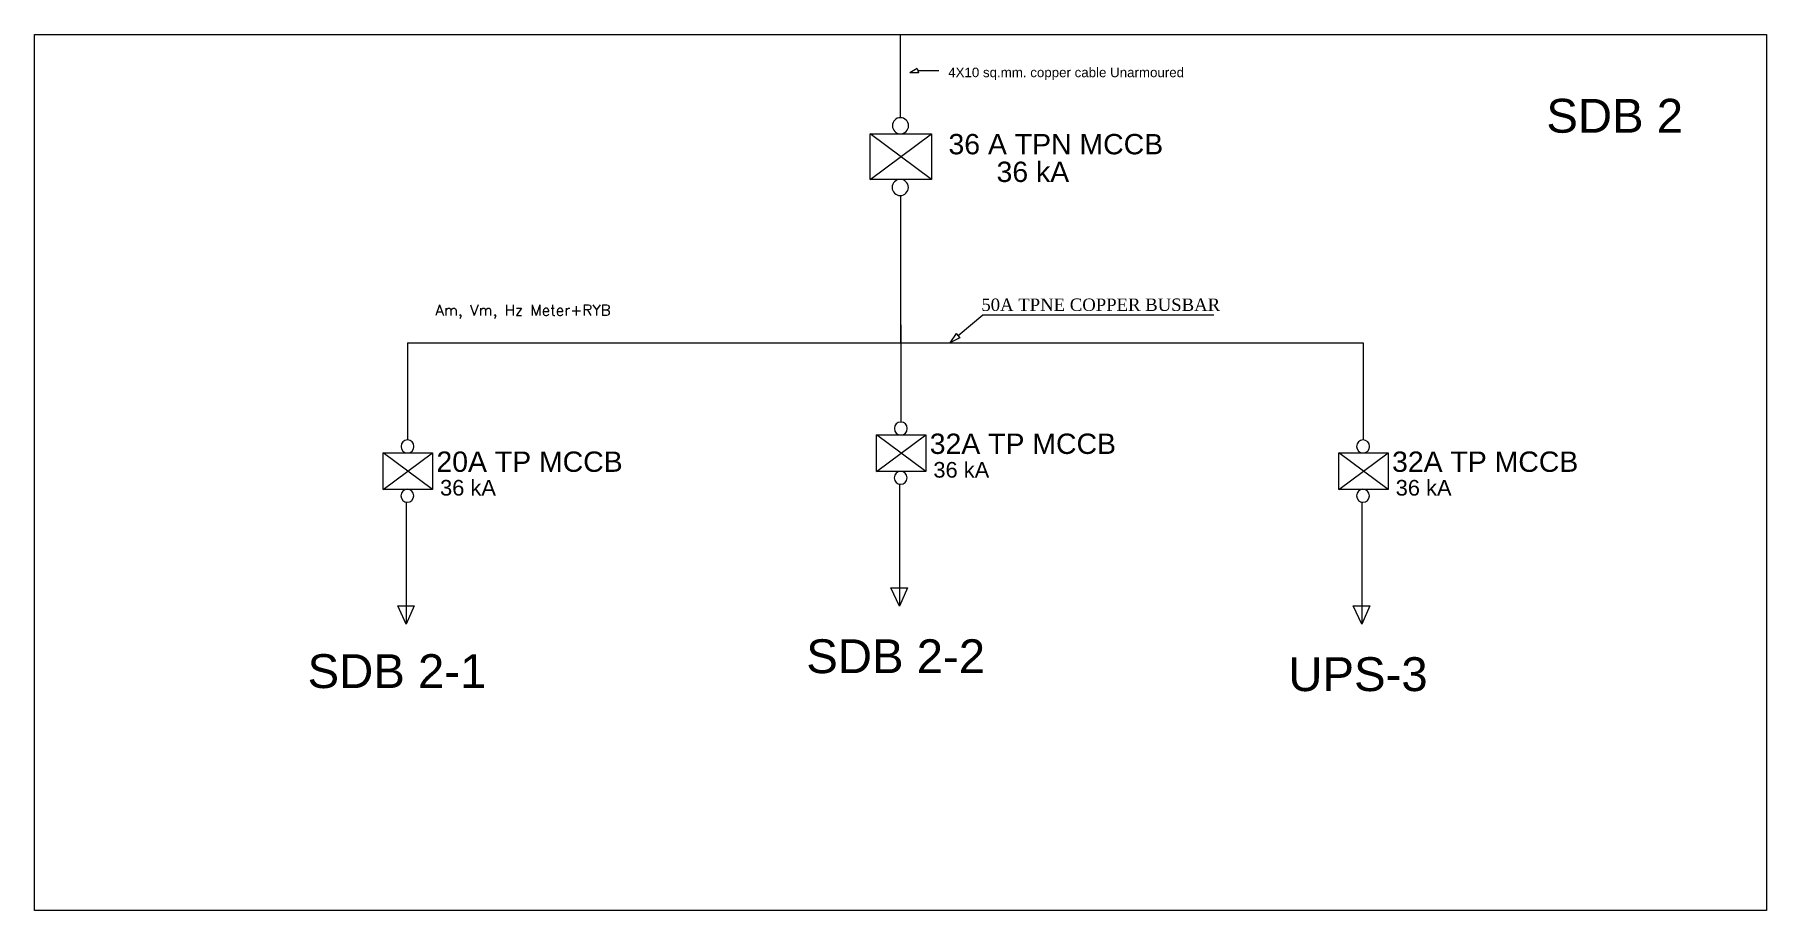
# Model space of a CAD drawing. Header units: millimetres. Extents: x 2390631 to 3337895, y 3598750 to 3969149.
# Drawn here: x 3204996 to 3282172, y 3825838 to 3864878 of the extents above; entities that cross this region are included whole.
import ezdxf

# ---------------------------------------------------------------- set-up
doc = ezdxf.new("R2010")
doc.units = ezdxf.units.MM
doc.header["$MEASUREMENT"] = 0
doc.layers.add('Singleline', color=82, linetype='Continuous', lineweight=20)
doc.styles.add('ARIAL', font='arial.ttf')
doc.styles.add('MM', font='dutch.ttf')
doc.styles.add('ordinary', font='romans.shx')
doc.styles.add('ROOM', font='arial.ttf')

msp = doc.modelspace()

# ---------------------------------------------------------------- texts
at = {"layer": 'Singleline', "style": 'ROOM'}
msp.add_text('4X10 sq.mm. copper cable Unarmoured', height=424.37, dxfattribs=at).set_placement((3245710, 3862981))
at = {"layer": 'Singleline', "color": 1}
for s, height, style, p in [('36 A TPN MCCB', 906.23, 'ROOM', (3245722, 3859543)), ('36 kA', 906.2, 'ROOM', (3247865, 3858309)), ('50A TPNE COPPER BUSBAR', 552.44, 'MM', (3247187, 3852561)), ('32A TP MCCB ', 906.23, 'ROOM', (3244887, 3846186)), ('20A TP MCCB ', 906.23, 'ROOM', (3222902, 3845387)), ('36 kA', 697.1, 'ROOM', (3245049, 3845129)), ('32A TP MCCB ', 906.23, 'ROOM', (3265490, 3845387)), ('36 kA', 697.1, 'ROOM', (3223064, 3844330)), ('36 kA', 697.1, 'ROOM', (3265652, 3844329))]:
    msp.add_text(s, height=height, dxfattribs=dict(at, style=style)).set_placement(p)
at = {"layer": 'Singleline', "color": 1, "linetype": 'Continuous', "lineweight": 35, "char_height": 1509.3, "attachment_point": 5, "style": 'ARIAL'}
for s, insert, width in [('SDB 2', (3275413, 3861250), 8868.92), ('SDB 2-2', (3243369, 3837157), 8868.92), ('SDB 2-1', (3221144, 3836493), 18869.05), ('UPS-3', (3263972, 3836358), 8868.92)]:
    msp.add_mtext(s, dxfattribs=dict(at, insert=insert, width=width))
at = {"layer": 'Singleline', "insert": (3226758, 3852840), "char_height": 486.65, "width": 14055.45, "attachment_point": 2, "style": 'ordinary'}
msp.add_mtext('Am, Vm, Hz Meter+RYB', dxfattribs=at)

# ---------------------------------------------------------------- linework, layer by layer
at = {"layer": 'Singleline'}
for p, q in [((3243584, 3861176), (3243584, 3864878)), ((3244330, 3863366), (3243999, 3863179)), ((3244379, 3863179), (3243999, 3863179)), ((3242228, 3858417), (3244970, 3860455)), ((3244970, 3858417), (3242228, 3860455)), ((3243598, 3851146), (3243598, 3857706)), ((3221619, 3851146), (3264201, 3851146)), ((3246069, 3851552), (3245779, 3851146)), ((3246232, 3851356), (3245779, 3851146)), ((3242515, 3845400), (3244709, 3847031)), ((3244709, 3845400), (3242515, 3847031)), ((3220530, 3844601), (3222724, 3846231)), ((3222724, 3844601), (3220530, 3846231)), ((3263118, 3844601), (3265312, 3846231)), ((3265312, 3844601), (3263118, 3846231))]:
    msp.add_line(p, q, dxfattribs=at)
at = {"layer": 'Singleline', "ltscale": 2.5}
for p, q in [((3244330, 3863366), (3244379, 3863179)), ((3246069, 3851552), (3246232, 3851356)), ((3243160, 3840220), (3243893, 3840220)), ((3221175, 3839420), (3221908, 3839420)), ((3263763, 3839420), (3264496, 3839420))]:
    msp.add_line(p, q, dxfattribs=at)
at = {"layer": 'Singleline', "color": 4}
msp.add_line((3244354, 3863272), (3245298, 3863272), dxfattribs=at)
at = {"layer": 'Singleline', "ltscale": 6}
for p, q in [((3243598, 3851945), (3243598, 3847608)), ((3221619, 3851146), (3221619, 3846808)), ((3264201, 3851146), (3264201, 3846808)), ((3243539, 3844836), (3243539, 3839404)), ((3221554, 3844036), (3221554, 3838604)), ((3264142, 3844036), (3264142, 3838604))]:
    msp.add_line(p, q, dxfattribs=at)
at = {"layer": 'Singleline', "ltscale": 3}
msp.add_lwpolyline([(3204996, 3864878), (3282172, 3864878), (3282172, 3825838), (3204996, 3825838)], close=True, dxfattribs=at)
at = {"layer": 'Singleline'}
for points in [[(3242228, 3860455), (3244970, 3860455), (3244970, 3858417), (3242228, 3858417)], [(3242515, 3847031), (3244709, 3847031), (3244709, 3845400), (3242515, 3845400)], [(3220530, 3846231), (3222724, 3846231), (3222724, 3844601), (3220530, 3844601)], [(3263118, 3846231), (3265312, 3846231), (3265312, 3844601), (3263118, 3844601)]]:
    msp.add_lwpolyline(points, close=True, dxfattribs=at)
for points in [[(3257555, 3852367), (3247249, 3852367), (3246150, 3851454)], [(3243893, 3840220), (3243539, 3839404), (3243160, 3840220)], [(3221908, 3839420), (3221554, 3838604), (3221175, 3839420)], [(3264496, 3839420), (3264142, 3838604), (3263763, 3839420)]]:
    msp.add_lwpolyline(points, dxfattribs=at)
at = {"layer": 'Singleline', "extrusion": (0, 0, -1)}
for centre, major_axis, start_param, end_param in [((3243582, 3860815), (255, 255), -0.785526, 5.497659), ((3243573, 3858066), (-255, 255), 0.78527, 7.068455), ((3243598, 3847319), (204, 204), -0.785526, 5.497659), ((3221613, 3846520), (204, 204), -0.785526, 5.497659), ((3264201, 3846520), (204, 204), -0.785526, 5.497659), ((3243591, 3845120), (-204, 204), 0.78527, 7.068455), ((3221606, 3844320), (-204, 204), 0.78527, 7.068455), ((3264194, 3844320), (-204, 204), 0.78527, 7.068455)]:
    msp.add_ellipse(centre, major_axis=major_axis, ratio=1, start_param=start_param, end_param=end_param, dxfattribs=at)

msp.set_redraw_order([(e.dxf.handle, doc.entitydb.next_handle()) for e in msp.query("TEXT MTEXT ATTDEF DIMENSION ARC_DIMENSION")])  # texts and dimensions are drawn at this point

doc.saveas('drawing.dxf')
